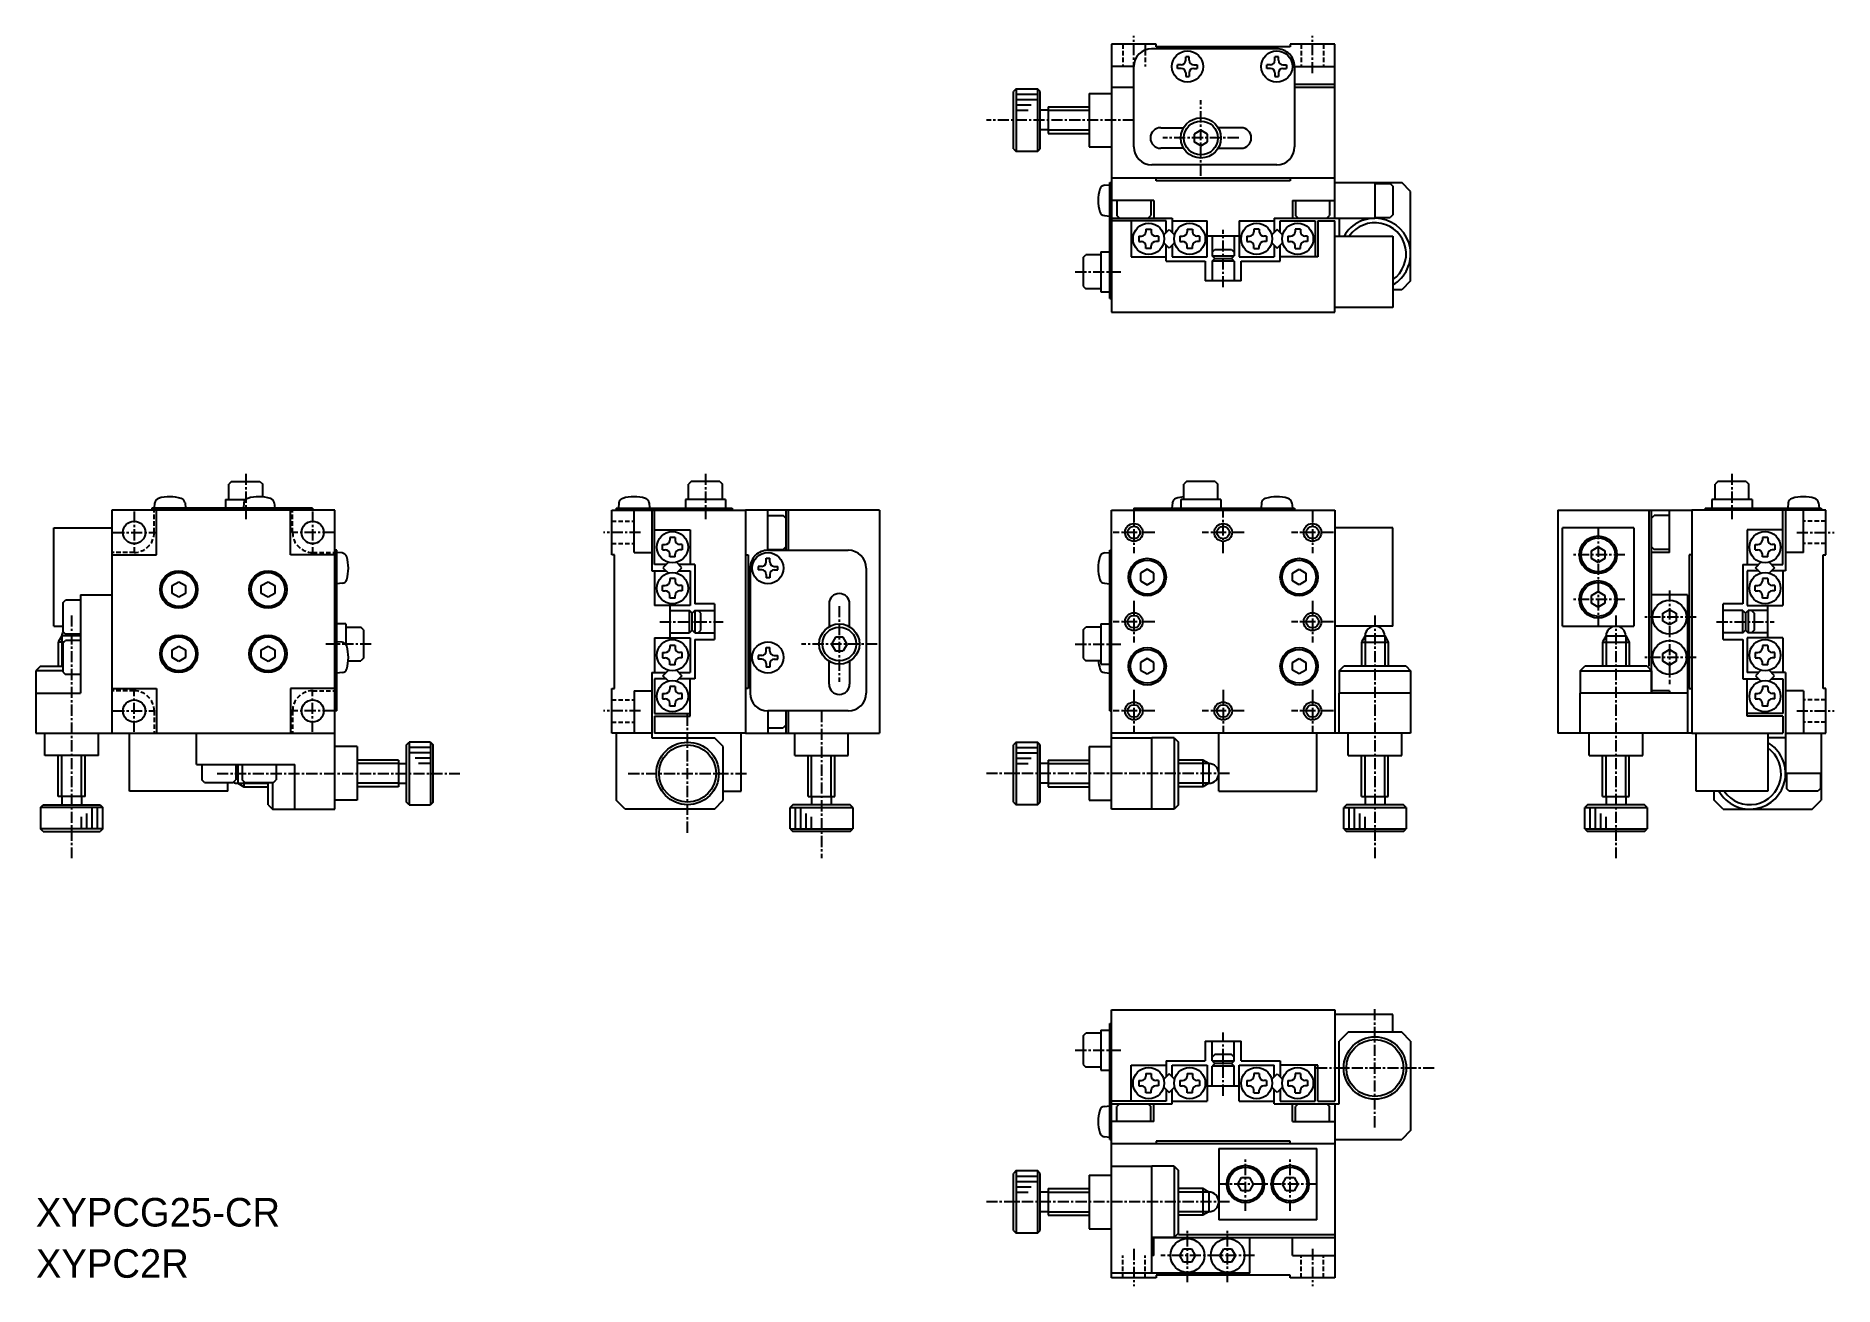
# Model space of a CAD drawing. Extents: x 1558 to 1759, y 134 to 274.
import ezdxf

# ---------------------------------------------------------------- set-up
doc = ezdxf.new("R2010")
doc.units = 0
doc.linetypes.add('CENTER', pattern=[2, 1.25, -0.25, 0.25, -0.25])
doc.linetypes.add('DASHED', pattern=[0.75, 0.5, -0.25])
doc.layers.get('0').update_dxf_attribs({"linetype": 'CONTINUOUS'})
doc.layers.add('CENTER', color=1, linetype='CENTER')

msp = doc.modelspace()

# ---------------------------------------------------------------- texts
at = {"color": 7, "linetype": 'CONTINUOUS'}
for s, p in [('XYPCG25-CR', (1557.58, 140.49)), ('XYPC2R', (1557.58, 134.75))]:
    msp.add_text(s, height=3.2, dxfattribs=at).set_placement(p)

# ---------------------------------------------------------------- linework, layer by layer
at = {"color": 7, "linetype": 'CONTINUOUS'}
for p, q in [((1678.08, 272.94), (1678.08, 257.94)), ((1683.08, 272.94), (1678.08, 272.94)), ((1696.58, 272.44), (1682.56, 272.44)), ((1683.08, 272.64), (1683.08, 272.94)), ((1698.08, 272.64), (1683.08, 272.64)), ((1698.08, 272.94), (1698.08, 272.64)), ((1703.08, 272.94), (1698.08, 272.94)), ((1703.08, 257.94), (1703.08, 272.94)), ((1680.58, 270.44), (1678.08, 270.44)), ((1680.58, 261.44), (1680.58, 270.44)), ((1685.48, 270.24), (1685.48, 270.64)), ((1685.88, 270.64), (1685.48, 270.64)), ((1685.88, 270.24), (1685.48, 270.24)), ((1686.38, 271.14), (1686.38, 271.54)), ((1686.78, 271.54), (1686.38, 271.54)), ((1686.78, 271.14), (1686.78, 271.54)), ((1687.28, 270.64), (1687.68, 270.64)), ((1687.28, 270.24), (1687.68, 270.24)), ((1687.68, 270.64), (1687.68, 270.24)), ((1695.48, 270.24), (1695.48, 270.64)), ((1695.88, 270.64), (1695.48, 270.64)), ((1695.88, 270.24), (1695.48, 270.24)), ((1696.38, 271.14), (1696.38, 271.54)), ((1696.78, 271.54), (1696.38, 271.54)), ((1696.78, 271.14), (1696.78, 271.54)), ((1697.28, 270.64), (1697.68, 270.64)), ((1697.28, 270.24), (1697.68, 270.24)), ((1697.68, 270.64), (1697.68, 270.24)), ((1698.58, 270.44), (1703.08, 270.44)), ((1698.58, 270.44), (1698.58, 261.44)), ((1667.38, 267.94), (1667.08, 267.64)), ((1667.38, 267.94), (1669.78, 267.94)), ((1670.08, 267.64), (1669.78, 267.94)), ((1678.08, 268.14), (1680.58, 268.14)), ((1686.38, 269.74), (1686.38, 269.34)), ((1686.38, 269.34), (1686.78, 269.34)), ((1686.78, 269.74), (1686.78, 269.34)), ((1696.38, 269.74), (1696.38, 269.34)), ((1696.38, 269.34), (1696.78, 269.34)), ((1696.78, 269.74), (1696.78, 269.34)), ((1703.08, 268.44), (1698.58, 268.44)), ((1698.58, 268.14), (1703.08, 268.14)), ((1667.08, 261.24), (1667.08, 267.64)), ((1670.08, 261.24), (1670.08, 267.64)), ((1670.98, 265.94), (1670.98, 262.94)), ((1670.98, 265.94), (1675.58, 265.94)), ((1675.58, 267.44), (1678.08, 267.44)), ((1675.58, 267.44), (1675.58, 261.44)), ((1670.98, 265.54), (1670.08, 265.54)), ((1670.98, 263.34), (1670.08, 263.34)), ((1670.98, 262.94), (1675.58, 262.94)), ((1683.58, 263.59), (1686.15, 263.59)), ((1688.08, 263.31), (1687.33, 262.87)), ((1687.33, 262.87), (1687.33, 262.01)), ((1688.08, 261.57), (1687.33, 262.01)), ((1688.83, 262.87), (1688.08, 263.31)), ((1688.08, 261.57), (1688.83, 262.01)), ((1688.83, 262.01), (1688.83, 262.87)), ((1692.58, 263.59), (1690.02, 263.59)), ((1667.08, 261.24), (1667.38, 260.94)), ((1669.78, 260.94), (1667.38, 260.94)), ((1669.78, 260.94), (1670.08, 261.24)), ((1675.58, 261.44), (1678.08, 261.44)), ((1686.15, 261.29), (1683.58, 261.29)), ((1690.02, 261.29), (1692.58, 261.29)), ((1683.08, 257.94), (1678.08, 257.94)), ((1678.08, 257.94), (1678.08, 242.94)), ((1703.08, 257.94), (1678.08, 257.94)), ((1696.58, 259.44), (1682.58, 259.44)), ((1683.08, 257.64), (1683.08, 257.94)), ((1703.08, 257.94), (1698.08, 257.94)), ((1698.08, 257.94), (1698.08, 257.64)), ((1703.08, 253.44), (1703.08, 257.94)), ((1677.29, 257.14), (1677.88, 257.19)), ((1677.88, 244.44), (1677.88, 257.44)), ((1677.88, 257.44), (1678.08, 257.44)), ((1698.08, 257.64), (1683.08, 257.64)), ((1703.08, 257.44), (1710.58, 257.44)), ((1707.58, 257.44), (1707.58, 253.44)), ((1707.58, 257.34), (1709.28, 257.34)), ((1709.28, 257.34), (1709.58, 257.04)), ((1709.58, 257.04), (1709.58, 253.84)), ((1711.58, 256.44), (1710.58, 257.44)), ((1711.58, 246.44), (1711.58, 256.44)), ((1682.83, 255.44), (1678.08, 255.44)), ((1678.68, 255.44), (1678.68, 253.74)), ((1682.48, 255.44), (1682.48, 253.74)), ((1682.83, 255.44), (1682.83, 253.44)), ((1698.33, 255.44), (1703.08, 255.44)), ((1698.33, 255.44), (1698.33, 253.44)), ((1698.68, 255.44), (1698.68, 253.74)), ((1702.48, 255.44), (1702.48, 253.74)), ((1709.58, 253.84), (1709.28, 253.54)), ((1677.29, 253.74), (1677.88, 253.69)), ((1678.08, 253.44), (1684.88, 253.44)), ((1684.18, 253.14), (1678.08, 253.14)), ((1678.98, 253.44), (1678.68, 253.74)), ((1680.28, 253.14), (1680.28, 249.14)), ((1681.93, 252.24), (1681.93, 251.94)), ((1681.93, 252.24), (1682.53, 252.24)), ((1682.18, 253.44), (1682.48, 253.74)), ((1682.53, 252.24), (1682.53, 251.94)), ((1683.92, 251.59), (1684.53, 252.2)), ((1684.18, 251.85), (1684.18, 253.14)), ((1684.53, 252.2), (1685.14, 251.59)), ((1684.88, 253.44), (1684.88, 251.85)), ((1684.88, 253.14), (1688.78, 253.14)), ((1686.53, 252.24), (1687.13, 252.24)), ((1686.53, 252.24), (1686.53, 251.94)), ((1687.13, 252.24), (1687.13, 251.94)), ((1688.78, 249.14), (1688.78, 253.14)), ((1692.38, 253.14), (1692.38, 249.14)), ((1692.38, 253.14), (1696.28, 253.14)), ((1694.03, 252.24), (1694.03, 251.94)), ((1694.63, 252.24), (1694.03, 252.24)), ((1694.63, 252.24), (1694.63, 251.94)), ((1696.63, 252.2), (1696.02, 251.59)), ((1696.28, 253.44), (1707.58, 253.44)), ((1696.28, 253.44), (1696.28, 251.85)), ((1697.24, 251.59), (1696.63, 252.2)), ((1696.98, 253.14), (1700.88, 253.14)), ((1696.98, 251.85), (1696.98, 253.14)), ((1698.63, 252.24), (1698.63, 251.94)), ((1699.23, 252.24), (1698.63, 252.24)), ((1698.98, 253.44), (1698.68, 253.74)), ((1699.23, 252.24), (1699.23, 251.94)), ((1700.88, 253.14), (1700.88, 249.14)), ((1701.18, 253.14), (1703.08, 253.14)), ((1701.18, 253.14), (1701.18, 249.14)), ((1702.18, 253.44), (1702.48, 253.74)), ((1703.08, 242.94), (1703.08, 253.14)), ((1703.58, 253.44), (1703.58, 251.44)), ((1707.58, 253.54), (1709.28, 253.54)), ((1681.13, 251.44), (1681.13, 250.84)), ((1681.13, 251.44), (1681.43, 251.44)), ((1681.13, 250.84), (1681.43, 250.84)), ((1681.93, 250.04), (1681.93, 250.34)), ((1682.53, 250.04), (1681.93, 250.04)), ((1682.53, 250.04), (1682.53, 250.34)), ((1683.33, 251.44), (1683.03, 251.44)), ((1683.33, 250.84), (1683.03, 250.84)), ((1683.33, 251.44), (1683.33, 250.84)), ((1684.53, 250.08), (1683.92, 250.69)), ((1684.18, 248.64), (1684.18, 250.43)), ((1685.14, 250.69), (1684.53, 250.08)), ((1684.88, 250.43), (1684.88, 249.14)), ((1685.73, 251.44), (1686.03, 251.44)), ((1685.73, 251.44), (1685.73, 250.84)), ((1685.73, 250.84), (1686.03, 250.84)), ((1686.53, 250.04), (1686.53, 250.34)), ((1687.13, 250.04), (1686.53, 250.04)), ((1687.13, 250.04), (1687.13, 250.34)), ((1687.93, 251.44), (1687.63, 251.44)), ((1687.93, 250.84), (1687.63, 250.84)), ((1687.93, 251.44), (1687.93, 250.84)), ((1692.38, 251.44), (1688.78, 251.44)), ((1689.33, 251.44), (1689.33, 249.24)), ((1689.33, 249.64), (1689.63, 249.94)), ((1689.63, 249.94), (1691.53, 249.94)), ((1691.53, 249.94), (1691.83, 249.64)), ((1691.83, 251.44), (1691.83, 249.24)), ((1693.23, 251.44), (1693.23, 250.84)), ((1693.23, 251.44), (1693.53, 251.44)), ((1693.23, 250.84), (1693.53, 250.84)), ((1694.03, 250.04), (1694.03, 250.34)), ((1694.03, 250.04), (1694.63, 250.04)), ((1694.63, 250.04), (1694.63, 250.34)), ((1695.43, 251.44), (1695.13, 251.44)), ((1695.43, 250.84), (1695.13, 250.84)), ((1695.43, 251.44), (1695.43, 250.84)), ((1696.02, 250.69), (1696.63, 250.08)), ((1696.28, 250.43), (1696.28, 249.14)), ((1696.63, 250.08), (1697.24, 250.69)), ((1696.98, 248.64), (1696.98, 250.43)), ((1697.83, 251.44), (1697.83, 250.84)), ((1697.83, 251.44), (1698.13, 251.44)), ((1697.83, 250.84), (1698.13, 250.84)), ((1698.63, 250.04), (1698.63, 250.34)), ((1698.63, 250.04), (1699.23, 250.04)), ((1699.23, 250.04), (1699.23, 250.34)), ((1700.03, 251.44), (1699.73, 251.44)), ((1700.03, 250.84), (1699.73, 250.84)), ((1700.03, 251.44), (1700.03, 250.84)), ((1703.08, 251.44), (1709.58, 251.44)), ((1709.58, 251.44), (1709.58, 243.44)), ((1674.88, 249.04), (1675.18, 249.34)), ((1674.88, 249.04), (1674.88, 245.84)), ((1676.88, 249.34), (1675.18, 249.34)), ((1676.88, 249.69), (1676.88, 245.19)), ((1676.88, 249.69), (1677.88, 249.69)), ((1680.28, 249.14), (1684.18, 249.14)), ((1684.18, 248.64), (1688.58, 248.64)), ((1684.88, 249.14), (1688.78, 249.14)), ((1688.58, 248.64), (1688.58, 246.44)), ((1689.63, 248.94), (1689.33, 249.24)), ((1689.33, 249.24), (1691.83, 249.24)), ((1689.33, 248.64), (1689.63, 248.94)), ((1689.33, 248.64), (1689.33, 246.44)), ((1691.83, 248.64), (1689.33, 248.64)), ((1689.63, 248.94), (1691.53, 248.94)), ((1691.53, 248.94), (1691.83, 249.24)), ((1691.83, 248.64), (1691.53, 248.94)), ((1691.83, 248.64), (1691.83, 246.44)), ((1692.38, 249.14), (1696.28, 249.14)), ((1692.58, 246.44), (1692.58, 248.64)), ((1692.58, 248.64), (1696.98, 248.64)), ((1701.18, 249.14), (1696.98, 249.14)), ((1674.88, 245.84), (1675.18, 245.54)), ((1692.58, 246.44), (1688.58, 246.44)), ((1711.58, 246.44), (1710.58, 245.44)), ((1676.88, 245.54), (1675.18, 245.54)), ((1676.88, 245.19), (1677.88, 245.19)), ((1677.88, 244.44), (1678.08, 244.44)), ((1710.58, 245.44), (1709.58, 245.44)), ((1678.08, 242.94), (1703.08, 242.94)), ((1709.58, 243.44), (1703.08, 243.44)), ((1579.48, 223.95), (1579.18, 223.65)), ((1579.18, 221.95), (1579.18, 223.65)), ((1579.48, 223.95), (1582.68, 223.95)), ((1582.68, 223.95), (1582.98, 223.65)), ((1582.98, 222.24), (1582.98, 223.65)), ((1630.98, 223.95), (1630.68, 223.65)), ((1630.68, 221.95), (1630.68, 223.65)), ((1634.18, 223.95), (1630.98, 223.95)), ((1634.18, 223.95), (1634.48, 223.65)), ((1634.48, 221.95), (1634.48, 223.65)), ((1686.48, 223.95), (1686.18, 223.65)), ((1686.18, 221.95), (1686.18, 223.65)), ((1689.68, 223.95), (1686.48, 223.95)), ((1689.68, 223.95), (1689.98, 223.65)), ((1689.98, 221.95), (1689.98, 223.65)), ((1745.98, 223.95), (1745.68, 223.65)), ((1745.68, 221.95), (1745.68, 223.65)), ((1749.18, 223.95), (1745.98, 223.95)), ((1749.18, 223.95), (1749.48, 223.65)), ((1749.48, 221.95), (1749.48, 223.65)), ((1578.83, 221.95), (1578.83, 220.95)), ((1578.83, 221.95), (1581.1, 221.95)), ((1634.83, 221.95), (1630.33, 221.95)), ((1630.33, 221.95), (1630.33, 220.95)), ((1634.83, 221.95), (1634.83, 220.95)), ((1690.33, 221.95), (1685.83, 221.95)), ((1685.83, 221.95), (1685.83, 220.95)), ((1690.33, 221.95), (1690.33, 220.95)), ((1749.83, 221.95), (1745.33, 221.95)), ((1745.33, 221.95), (1745.33, 220.95)), ((1749.83, 221.95), (1749.83, 220.95)), ((1591.08, 220.75), (1566.08, 220.75)), ((1566.08, 220.75), (1566.08, 195.75)), ((1570.58, 220.95), (1570.58, 220.75)), ((1588.58, 220.95), (1570.58, 220.95)), ((1570.88, 221.55), (1570.83, 220.95)), ((1571.08, 215.75), (1571.08, 220.75)), ((1574.28, 221.56), (1574.33, 220.95)), ((1580.88, 221.55), (1580.83, 220.95)), ((1584.28, 221.56), (1584.33, 220.95)), ((1586.08, 215.75), (1586.08, 220.75)), ((1588.58, 220.95), (1588.58, 220.75)), ((1591.08, 187.25), (1591.08, 220.75)), ((1622.08, 220.75), (1637.08, 220.75)), ((1622.08, 215.75), (1622.08, 220.75)), ((1622.58, 220.95), (1622.58, 220.75)), ((1622.58, 220.95), (1635.58, 220.95)), ((1622.88, 221.55), (1622.83, 220.95)), ((1624.58, 216), (1624.58, 220.75)), ((1626.28, 221.55), (1626.33, 220.95)), ((1626.58, 220.75), (1626.58, 213.95)), ((1626.88, 214.65), (1626.88, 220.75)), ((1635.58, 220.95), (1635.58, 220.75)), ((1637.08, 220.75), (1637.08, 215.75)), ((1652.08, 220.75), (1637.08, 220.75)), ((1637.08, 220.75), (1637.08, 195.75)), ((1639.58, 216.25), (1639.58, 220.75)), ((1639.58, 220.15), (1641.28, 220.15)), ((1641.58, 219.85), (1641.28, 220.15)), ((1641.58, 220.75), (1641.58, 216.25)), ((1641.88, 216.25), (1641.88, 220.75)), ((1652.08, 220.75), (1652.08, 195.75)), ((1678.08, 220.75), (1703.08, 220.75)), ((1678.08, 195.75), (1678.08, 220.75)), ((1680.58, 220.95), (1680.58, 220.75)), ((1680.58, 220.95), (1698.58, 220.95)), ((1684.89, 221.56), (1684.83, 220.95)), ((1694.89, 221.56), (1694.83, 220.95)), ((1698.28, 221.55), (1698.33, 220.95)), ((1698.58, 220.95), (1698.58, 220.75)), ((1703.08, 220.75), (1703.08, 195.75)), ((1728.08, 220.75), (1743.08, 220.75)), ((1728.08, 220.75), (1728.08, 195.75)), ((1738.28, 220.75), (1738.28, 203.25)), ((1738.58, 200.25), (1738.58, 220.75)), ((1738.58, 219.85), (1738.88, 220.15)), ((1740.58, 220.15), (1738.88, 220.15)), ((1740.58, 216), (1740.58, 220.75)), ((1743.08, 220.75), (1743.08, 215.75)), ((1743.08, 220.75), (1743.08, 195.75)), ((1758.08, 220.75), (1743.08, 220.75)), ((1744.58, 220.95), (1744.58, 220.75)), ((1744.58, 220.95), (1757.58, 220.95)), ((1753.28, 214.65), (1753.28, 220.75)), ((1753.58, 220.75), (1753.58, 213.95)), ((1753.88, 221.55), (1753.83, 220.95)), ((1755.58, 216), (1755.58, 220.75)), ((1757.28, 221.55), (1757.33, 220.95)), ((1757.58, 220.95), (1757.58, 220.75)), ((1758.08, 215.75), (1758.08, 220.75)), ((1559.58, 207.75), (1559.58, 218.75)), ((1559.58, 218.75), (1566.08, 218.75)), ((1626.88, 218.55), (1630.88, 218.55)), ((1629.18, 217.7), (1628.58, 217.7)), ((1628.58, 217.7), (1628.58, 217.4)), ((1629.18, 217.7), (1629.18, 217.4)), ((1630.88, 218.55), (1630.88, 214.65)), ((1709.58, 218.75), (1703.08, 218.75)), ((1709.58, 207.75), (1709.58, 218.75)), ((1728.58, 207.75), (1728.58, 218.75)), ((1736.58, 218.75), (1728.58, 218.75)), ((1736.58, 218.75), (1736.58, 207.75)), ((1749.28, 218.55), (1749.28, 214.65)), ((1753.28, 218.55), (1749.28, 218.55)), ((1751.58, 217.7), (1750.98, 217.7)), ((1750.98, 217.7), (1750.98, 217.4)), ((1751.58, 217.7), (1751.58, 217.4)), ((1566.08, 215.75), (1571.08, 215.75)), ((1591.08, 215.75), (1586.08, 215.75)), ((1591.28, 216.25), (1591.08, 216.25)), ((1591.28, 198.25), (1591.28, 216.25)), ((1591.88, 215.95), (1591.28, 216)), ((1622.38, 215.75), (1622.08, 215.75)), ((1622.38, 200.75), (1622.38, 215.75)), ((1624.58, 216), (1626.58, 216)), ((1627.78, 216.9), (1628.08, 216.9)), ((1627.78, 216.3), (1627.78, 216.9)), ((1627.78, 216.3), (1628.08, 216.3)), ((1628.58, 215.5), (1628.58, 215.8)), ((1629.18, 215.5), (1629.18, 215.8)), ((1629.98, 216.9), (1629.68, 216.9)), ((1629.98, 216.3), (1629.68, 216.3)), ((1629.98, 216.9), (1629.98, 216.3)), ((1637.08, 215.75), (1637.38, 215.75)), ((1637.38, 215.75), (1637.38, 200.75)), ((1639.58, 216.35), (1641.28, 216.35)), ((1639.58, 216.25), (1648.58, 216.25)), ((1641.58, 216.65), (1641.28, 216.35)), ((1677.29, 215.95), (1677.88, 216)), ((1677.88, 198.25), (1677.88, 216.25)), ((1677.88, 216.25), (1678.08, 216.25)), ((1731.83, 216.19), (1732.58, 216.62)), ((1731.83, 215.32), (1731.83, 216.19)), ((1732.58, 216.62), (1733.33, 216.19)), ((1733.33, 216.19), (1733.33, 215.32)), ((1738.58, 216.65), (1738.88, 216.35)), ((1740.58, 216), (1738.58, 216)), ((1740.58, 216.35), (1738.88, 216.35)), ((1742.78, 215.75), (1742.78, 200.75)), ((1743.08, 215.75), (1742.78, 215.75)), ((1750.18, 216.9), (1750.48, 216.9)), ((1750.18, 216.3), (1750.18, 216.9)), ((1750.18, 216.3), (1750.48, 216.3)), ((1750.98, 215.5), (1750.98, 215.8)), ((1751.58, 215.5), (1751.58, 215.8)), ((1752.38, 216.9), (1752.08, 216.9)), ((1752.38, 216.3), (1752.08, 216.3)), ((1752.38, 216.9), (1752.38, 216.3)), ((1755.58, 216), (1753.58, 216)), ((1757.78, 200.75), (1757.78, 215.75)), ((1757.78, 215.75), (1758.08, 215.75)), ((1626.58, 213.95), (1628.17, 213.95)), ((1628.17, 214.65), (1626.88, 214.65)), ((1626.88, 213.95), (1626.88, 210.05)), ((1628.43, 214.91), (1627.82, 214.3)), ((1627.82, 214.3), (1628.43, 213.69)), ((1629.18, 215.5), (1628.58, 215.5)), ((1629.94, 214.3), (1629.33, 214.91)), ((1629.33, 213.69), (1629.94, 214.3)), ((1631.38, 214.65), (1629.59, 214.65)), ((1629.59, 213.95), (1630.88, 213.95)), ((1630.88, 213.95), (1630.88, 210.05)), ((1631.38, 214.65), (1631.38, 210.25)), ((1637.58, 214.25), (1637.58, 200.23)), ((1638.48, 214.45), (1638.48, 214.05)), ((1638.88, 214.45), (1638.48, 214.45)), ((1638.88, 214.05), (1638.48, 214.05)), ((1639.38, 214.95), (1639.38, 215.35)), ((1639.38, 215.35), (1639.78, 215.35)), ((1639.38, 213.55), (1639.38, 213.15)), ((1639.78, 214.95), (1639.78, 215.35)), ((1639.78, 213.55), (1639.78, 213.15)), ((1640.28, 214.45), (1640.68, 214.45)), ((1640.28, 214.05), (1640.68, 214.05)), ((1640.68, 214.05), (1640.68, 214.45)), ((1650.58, 214.25), (1650.58, 200.25)), ((1682.08, 214.12), (1681.33, 213.69)), ((1681.33, 213.69), (1681.33, 212.82)), ((1682.83, 213.69), (1682.08, 214.12)), ((1682.83, 212.82), (1682.83, 213.69)), ((1698.33, 213.69), (1699.08, 214.12)), ((1698.33, 212.82), (1698.33, 213.69)), ((1699.08, 214.12), (1699.83, 213.69)), ((1699.83, 213.69), (1699.83, 212.82)), ((1732.58, 214.89), (1731.83, 215.32)), ((1733.33, 215.32), (1732.58, 214.89)), ((1748.78, 214.65), (1750.57, 214.65)), ((1748.78, 214.65), (1748.78, 210.25)), ((1750.57, 213.95), (1749.28, 213.95)), ((1749.28, 213.95), (1749.28, 210.05)), ((1750.22, 214.3), (1750.83, 214.91)), ((1750.83, 213.69), (1750.22, 214.3)), ((1751.58, 215.5), (1750.98, 215.5)), ((1751.73, 214.91), (1752.34, 214.3)), ((1752.34, 214.3), (1751.73, 213.69)), ((1751.99, 214.65), (1753.28, 214.65)), ((1753.58, 213.95), (1751.99, 213.95)), ((1753.28, 213.95), (1753.28, 210.05)), ((1572.83, 212.29), (1573.58, 212.72)), ((1572.83, 211.42), (1572.83, 212.29)), ((1573.58, 212.72), (1574.33, 212.29)), ((1574.33, 212.29), (1574.33, 211.42)), ((1582.83, 212.29), (1583.58, 212.72)), ((1582.83, 211.42), (1582.83, 212.29)), ((1583.58, 212.72), (1584.33, 212.29)), ((1584.33, 212.29), (1584.33, 211.42)), ((1591.89, 212.56), (1591.28, 212.5)), ((1627.78, 212.3), (1628.08, 212.3)), ((1627.78, 211.7), (1627.78, 212.3)), ((1627.78, 211.7), (1628.08, 211.7)), ((1629.18, 213.1), (1628.58, 213.1)), ((1628.58, 213.1), (1628.58, 212.8)), ((1629.18, 213.1), (1629.18, 212.8)), ((1629.98, 212.3), (1629.68, 212.3)), ((1629.98, 211.7), (1629.68, 211.7)), ((1629.98, 212.3), (1629.98, 211.7)), ((1639.78, 213.15), (1639.38, 213.15)), ((1677.28, 212.56), (1677.88, 212.5)), ((1681.33, 212.82), (1682.08, 212.39)), ((1682.08, 212.39), (1682.83, 212.82)), ((1699.08, 212.39), (1698.33, 212.82)), ((1699.83, 212.82), (1699.08, 212.39)), ((1731.83, 211.19), (1732.58, 211.62)), ((1732.58, 211.62), (1733.33, 211.19)), ((1750.18, 211.7), (1750.18, 212.3)), ((1750.18, 212.3), (1750.48, 212.3)), ((1750.18, 211.7), (1750.48, 211.7)), ((1750.98, 213.1), (1750.98, 212.8)), ((1751.58, 213.1), (1750.98, 213.1)), ((1751.58, 213.1), (1751.58, 212.8)), ((1752.38, 212.3), (1752.08, 212.3)), ((1752.38, 211.7), (1752.08, 211.7)), ((1752.38, 212.3), (1752.38, 211.7)), ((1560.58, 210.35), (1560.88, 210.65)), ((1560.58, 210.35), (1560.58, 207.15)), ((1562.58, 210.65), (1560.88, 210.65)), ((1562.58, 211.25), (1562.58, 200.25)), ((1562.58, 211.25), (1566.08, 211.25)), ((1573.58, 210.99), (1572.83, 211.42)), ((1574.33, 211.42), (1573.58, 210.99)), ((1583.58, 210.99), (1582.83, 211.42)), ((1584.33, 211.42), (1583.58, 210.99)), ((1630.88, 210.05), (1626.88, 210.05)), ((1628.58, 210.9), (1628.58, 211.2)), ((1629.18, 210.9), (1628.58, 210.9)), ((1628.58, 210.05), (1628.58, 206.45)), ((1628.58, 209.5), (1630.78, 209.5)), ((1629.18, 210.9), (1629.18, 211.2)), ((1630.78, 207), (1630.78, 209.5)), ((1631.08, 209.2), (1630.78, 209.5)), ((1631.38, 209.5), (1631.08, 209.2)), ((1633.58, 210.25), (1631.38, 210.25)), ((1631.38, 209.5), (1631.38, 207)), ((1631.38, 209.5), (1633.58, 209.5)), ((1632.08, 209.2), (1631.78, 209.5)), ((1633.58, 210.25), (1633.58, 206.25)), ((1646.43, 210.25), (1646.43, 207.69)), ((1648.73, 207.69), (1648.73, 210.25)), ((1731.83, 210.32), (1731.83, 211.19)), ((1732.58, 209.89), (1731.83, 210.32)), ((1733.33, 210.32), (1732.58, 209.89)), ((1733.33, 211.19), (1733.33, 210.32)), ((1742.58, 211.25), (1738.58, 211.25)), ((1739.83, 209.19), (1740.58, 209.62)), ((1740.58, 209.62), (1741.33, 209.19)), ((1742.58, 211.25), (1742.58, 195.75)), ((1748.78, 210.25), (1746.58, 210.25)), ((1746.58, 206.25), (1746.58, 210.25)), ((1748.78, 209.5), (1746.58, 209.5)), ((1748.78, 209.5), (1749.08, 209.2)), ((1748.78, 207), (1748.78, 209.5)), ((1749.08, 209.2), (1749.38, 209.5)), ((1749.28, 210.05), (1753.28, 210.05)), ((1749.38, 209.5), (1749.38, 207)), ((1751.58, 209.5), (1749.38, 209.5)), ((1749.78, 209.5), (1750.08, 209.2)), ((1750.98, 210.9), (1750.98, 211.2)), ((1751.58, 210.9), (1750.98, 210.9)), ((1751.58, 210.9), (1751.58, 211.2)), ((1751.58, 206.45), (1751.58, 210.05)), ((1559.58, 207.75), (1560.58, 207.75)), ((1592.28, 208), (1591.28, 208)), ((1592.28, 208), (1592.28, 205.74)), ((1592.28, 207.65), (1593.98, 207.65)), ((1594.28, 207.35), (1593.98, 207.65)), ((1631.08, 207.3), (1631.08, 209.2)), ((1632.08, 207.3), (1632.08, 209.2)), ((1674.88, 207.35), (1675.18, 207.65)), ((1676.88, 207.65), (1675.18, 207.65)), ((1676.88, 208), (1676.88, 203.51)), ((1676.88, 208), (1677.88, 208)), ((1709.58, 207.75), (1703.08, 207.75)), ((1728.58, 207.75), (1736.58, 207.75)), ((1739.83, 208.32), (1739.83, 209.19)), ((1740.58, 207.89), (1739.83, 208.32)), ((1741.33, 208.32), (1740.58, 207.89)), ((1741.33, 209.19), (1741.33, 208.32)), ((1749.08, 209.2), (1749.08, 207.3)), ((1750.08, 209.2), (1750.08, 207.3)), ((1560.48, 206.65), (1560.08, 205.96)), ((1560.69, 205.96), (1560.08, 205.96)), ((1560.08, 205.96), (1560.08, 203.25)), ((1562.58, 206.65), (1560.48, 206.65)), ((1560.58, 207.15), (1560.88, 206.85)), ((1560.58, 205.85), (1560.88, 206.15)), ((1560.58, 205.85), (1560.58, 202.65)), ((1562.58, 206.85), (1560.88, 206.85)), ((1562.58, 206.15), (1560.88, 206.15)), ((1572.83, 205.09), (1573.58, 205.52)), ((1573.58, 205.52), (1574.33, 205.09)), ((1582.83, 205.09), (1583.58, 205.52)), ((1583.58, 205.52), (1584.33, 205.09)), ((1591.88, 205.95), (1591.28, 206)), ((1594.28, 207.35), (1594.28, 204.15)), ((1626.88, 206.45), (1626.88, 202.55)), ((1626.88, 206.45), (1630.88, 206.45)), ((1628.58, 207), (1630.78, 207)), ((1629.18, 205.6), (1628.58, 205.6)), ((1628.58, 205.6), (1628.58, 205.3)), ((1629.18, 205.6), (1629.18, 205.3)), ((1631.08, 207.3), (1630.78, 207)), ((1630.88, 206.45), (1630.88, 202.55)), ((1631.38, 207), (1631.08, 207.3)), ((1631.38, 207), (1633.58, 207)), ((1631.38, 206.25), (1631.38, 201.85)), ((1631.38, 206.25), (1633.58, 206.25)), ((1631.78, 207), (1632.08, 207.3)), ((1647.15, 206.5), (1646.72, 205.75)), ((1646.72, 205.75), (1647.15, 205)), ((1648.02, 206.5), (1647.15, 206.5)), ((1648.45, 205.75), (1648.02, 206.5)), ((1648.45, 205.75), (1648.02, 205)), ((1674.88, 207.35), (1674.88, 204.15)), ((1706.48, 206.65), (1706.08, 205.96)), ((1706.08, 205.96), (1706.08, 203.25)), ((1706.08, 205.96), (1709.08, 205.96)), ((1706.48, 206.65), (1708.68, 206.65)), ((1708.68, 206.65), (1709.08, 205.96)), ((1709.08, 205.96), (1709.08, 203.25)), ((1733.48, 206.65), (1733.08, 205.96)), ((1733.08, 205.96), (1736.08, 205.96)), ((1733.08, 205.96), (1733.08, 203.25)), ((1733.48, 206.65), (1735.68, 206.65)), ((1735.68, 206.65), (1736.08, 205.96)), ((1736.08, 205.96), (1736.08, 203.25)), ((1748.78, 207), (1746.58, 207)), ((1746.58, 206.25), (1748.78, 206.25)), ((1748.78, 207), (1749.08, 207.3)), ((1748.78, 206.25), (1748.78, 201.85)), ((1749.08, 207.3), (1749.38, 207)), ((1749.28, 206.45), (1749.28, 202.55)), ((1753.28, 206.45), (1749.28, 206.45)), ((1751.58, 207), (1749.38, 207)), ((1750.08, 207.3), (1749.78, 207)), ((1751.58, 205.6), (1750.98, 205.6)), ((1750.98, 205.6), (1750.98, 205.3)), ((1751.58, 205.6), (1751.58, 205.3)), ((1753.28, 206.45), (1753.28, 202.55)), ((1572.83, 204.22), (1572.83, 205.09)), ((1573.58, 203.79), (1572.83, 204.22)), ((1574.33, 204.22), (1573.58, 203.79)), ((1574.33, 205.09), (1574.33, 204.22)), ((1582.83, 204.22), (1582.83, 205.09)), ((1583.58, 203.79), (1582.83, 204.22)), ((1584.33, 204.22), (1583.58, 203.79)), ((1584.33, 205.09), (1584.33, 204.22)), ((1592.57, 203.85), (1593.98, 203.85)), ((1594.28, 204.15), (1593.98, 203.85)), ((1627.78, 204.8), (1628.08, 204.8)), ((1627.78, 204.8), (1627.78, 204.2)), ((1627.78, 204.2), (1628.08, 204.2)), ((1628.58, 203.4), (1628.58, 203.7)), ((1629.18, 203.4), (1629.18, 203.7)), ((1629.98, 204.8), (1629.68, 204.8)), ((1629.98, 204.2), (1629.68, 204.2)), ((1629.98, 204.2), (1629.98, 204.8)), ((1638.48, 204.45), (1638.48, 204.05)), ((1638.88, 204.45), (1638.48, 204.45)), ((1638.88, 204.05), (1638.48, 204.05)), ((1639.38, 204.95), (1639.38, 205.35)), ((1639.38, 205.35), (1639.78, 205.35)), ((1639.38, 203.55), (1639.38, 203.15)), ((1639.78, 204.95), (1639.78, 205.35)), ((1639.78, 203.55), (1639.78, 203.15)), ((1640.28, 204.45), (1640.68, 204.45)), ((1640.28, 204.05), (1640.68, 204.05)), ((1640.68, 204.05), (1640.68, 204.45)), ((1646.43, 201.25), (1646.43, 203.82)), ((1647.15, 205), (1648.02, 205)), ((1648.73, 203.82), (1648.73, 201.25)), ((1674.88, 204.15), (1675.18, 203.85)), ((1676.88, 203.85), (1675.18, 203.85)), ((1676.88, 203.51), (1677.88, 203.51)), ((1682.08, 204.12), (1681.33, 203.69)), ((1681.33, 203.69), (1681.33, 202.82)), ((1682.83, 203.69), (1682.08, 204.12)), ((1682.83, 202.82), (1682.83, 203.69)), ((1698.33, 203.69), (1699.08, 204.12)), ((1698.33, 202.82), (1698.33, 203.69)), ((1699.08, 204.12), (1699.83, 203.69)), ((1699.83, 203.69), (1699.83, 202.82)), ((1739.83, 204.69), (1740.58, 205.12)), ((1739.83, 203.82), (1739.83, 204.69)), ((1740.58, 203.39), (1739.83, 203.82)), ((1740.58, 205.12), (1741.33, 204.69)), ((1741.33, 203.82), (1740.58, 203.39)), ((1741.33, 204.69), (1741.33, 203.82)), ((1750.18, 204.8), (1750.48, 204.8)), ((1750.18, 204.8), (1750.18, 204.2)), ((1750.18, 204.2), (1750.48, 204.2)), ((1750.98, 203.4), (1750.98, 203.7)), ((1751.58, 203.4), (1751.58, 203.7)), ((1752.38, 204.8), (1752.08, 204.8)), ((1752.38, 204.2), (1752.08, 204.2)), ((1752.38, 204.2), (1752.38, 204.8)), ((1558.08, 203.25), (1557.58, 202.75)), ((1557.58, 202.75), (1557.58, 200.25)), ((1558.08, 203.25), (1560.58, 203.25)), ((1560.58, 202.65), (1560.88, 202.35)), ((1562.58, 202.35), (1560.88, 202.35)), ((1591.89, 202.56), (1591.28, 202.5)), ((1626.58, 202.55), (1628.17, 202.55)), ((1626.58, 202.55), (1626.58, 195.25)), ((1628.17, 201.85), (1626.88, 201.85)), ((1626.88, 201.85), (1626.88, 197.95)), ((1627.82, 202.2), (1628.43, 202.81)), ((1628.43, 201.59), (1627.82, 202.2)), ((1629.18, 203.4), (1628.58, 203.4)), ((1629.33, 202.81), (1629.94, 202.2)), ((1629.94, 202.2), (1629.33, 201.59)), ((1629.59, 202.55), (1630.88, 202.55)), ((1631.38, 201.85), (1629.59, 201.85)), ((1630.88, 197.65), (1630.88, 201.85)), ((1639.78, 203.15), (1639.38, 203.15)), ((1677.28, 202.56), (1677.88, 202.5)), ((1681.33, 202.82), (1682.08, 202.39)), ((1682.08, 202.39), (1682.83, 202.82)), ((1699.08, 202.39), (1698.33, 202.82)), ((1699.83, 202.82), (1699.08, 202.39)), ((1703.58, 202.75), (1704.08, 203.25)), ((1703.58, 202.75), (1703.58, 200.25)), ((1711.08, 203.25), (1704.08, 203.25)), ((1711.08, 203.25), (1711.58, 202.75)), ((1711.58, 202.75), (1711.58, 200.25)), ((1730.58, 202.75), (1731.08, 203.25)), ((1730.58, 202.75), (1730.58, 200.25)), ((1738.08, 203.25), (1731.08, 203.25)), ((1738.08, 203.25), (1738.58, 202.75)), ((1738.58, 202.75), (1738.58, 200.25)), ((1748.78, 201.85), (1750.57, 201.85)), ((1750.57, 202.55), (1749.28, 202.55)), ((1749.28, 197.65), (1749.28, 201.85)), ((1750.83, 202.81), (1750.22, 202.2)), ((1750.22, 202.2), (1750.83, 201.59)), ((1751.58, 203.4), (1750.98, 203.4)), ((1752.34, 202.2), (1751.73, 202.81)), ((1751.73, 201.59), (1752.34, 202.2)), ((1753.58, 202.55), (1751.99, 202.55)), ((1751.99, 201.85), (1753.28, 201.85)), ((1753.28, 201.85), (1753.28, 197.95)), ((1753.58, 202.55), (1753.58, 191.25)), ((1557.58, 200.25), (1562.58, 200.25)), ((1557.58, 200.25), (1557.58, 195.75)), ((1566.08, 200.75), (1571.08, 200.75)), ((1571.08, 200.75), (1571.08, 195.75)), ((1591.08, 200.75), (1586.08, 200.75)), ((1586.08, 200.75), (1586.08, 195.75)), ((1622.08, 200.75), (1622.38, 200.75)), ((1622.08, 195.75), (1622.08, 200.75)), ((1624.58, 200.5), (1626.58, 200.5)), ((1624.58, 200.5), (1624.58, 195.75)), ((1627.78, 200.2), (1628.08, 200.2)), ((1627.78, 200.2), (1627.78, 199.6)), ((1627.78, 199.6), (1628.08, 199.6)), ((1629.18, 201), (1628.58, 201)), ((1628.58, 201), (1628.58, 200.7)), ((1629.18, 201), (1629.18, 200.7)), ((1629.98, 200.2), (1629.68, 200.2)), ((1629.98, 199.6), (1629.68, 199.6)), ((1629.98, 199.6), (1629.98, 200.2)), ((1637.08, 200.75), (1637.08, 195.75)), ((1637.38, 200.75), (1637.08, 200.75)), ((1703.58, 195.75), (1703.58, 200.25)), ((1711.58, 200.25), (1703.58, 200.25)), ((1711.58, 200.25), (1711.58, 195.75)), ((1742.58, 200.25), (1730.58, 200.25)), ((1730.58, 195.75), (1730.58, 200.25)), ((1740.58, 200.5), (1738.58, 200.5)), ((1740.58, 200.5), (1740.58, 200.25)), ((1742.78, 200.75), (1743.08, 200.75)), ((1743.08, 200.75), (1743.08, 195.75)), ((1750.18, 200.2), (1750.48, 200.2)), ((1750.18, 200.2), (1750.18, 199.6)), ((1750.18, 199.6), (1750.48, 199.6)), ((1751.58, 201), (1750.98, 201)), ((1750.98, 201), (1750.98, 200.7)), ((1751.58, 201), (1751.58, 200.7)), ((1752.38, 200.2), (1752.08, 200.2)), ((1752.38, 199.6), (1752.08, 199.6)), ((1752.38, 199.6), (1752.38, 200.2)), ((1755.58, 200.5), (1753.58, 200.5)), ((1755.58, 200.5), (1755.58, 195.75)), ((1758.08, 200.75), (1757.78, 200.75)), ((1758.08, 195.75), (1758.08, 200.75)), ((1591.28, 198.25), (1591.08, 198.25)), ((1626.88, 197.95), (1630.88, 197.95)), ((1626.88, 197.65), (1630.88, 197.65)), ((1626.88, 197.65), (1626.88, 195.75)), ((1628.58, 198.8), (1628.58, 199.1)), ((1629.18, 198.8), (1628.58, 198.8)), ((1629.18, 198.8), (1629.18, 199.1)), ((1648.58, 198.25), (1639.58, 198.25)), ((1639.58, 198.25), (1639.58, 195.75)), ((1641.58, 198.25), (1641.58, 195.75)), ((1641.88, 195.75), (1641.88, 198.25)), ((1677.88, 198.25), (1678.08, 198.25)), ((1753.28, 197.95), (1749.28, 197.95)), ((1753.28, 197.65), (1749.28, 197.65)), ((1750.98, 198.8), (1750.98, 199.1)), ((1751.58, 198.8), (1750.98, 198.8)), ((1751.58, 198.8), (1751.58, 199.1)), ((1753.28, 197.65), (1753.28, 195.75)), ((1557.58, 195.75), (1566.08, 195.75)), ((1558.58, 193.25), (1558.58, 195.75)), ((1564.58, 193.25), (1564.58, 195.75)), ((1566.08, 195.75), (1591.08, 195.75)), ((1568.08, 189.25), (1568.08, 195.75)), ((1575.58, 192.25), (1575.58, 195.75)), ((1626.58, 195.75), (1622.08, 195.75)), ((1622.58, 195.75), (1622.58, 188.25)), ((1637.08, 195.75), (1626.88, 195.75)), ((1636.58, 189.25), (1636.58, 195.75)), ((1637.08, 195.75), (1652.08, 195.75)), ((1639.58, 196.35), (1641.28, 196.35)), ((1641.58, 196.65), (1641.28, 196.35)), ((1642.58, 193.25), (1642.58, 195.75)), ((1648.58, 193.25), (1648.58, 195.75)), ((1711.58, 195.75), (1678.08, 195.75)), ((1678.08, 187.25), (1678.08, 195.75)), ((1690.08, 189.25), (1690.08, 195.75)), ((1701.08, 189.25), (1701.08, 195.75)), ((1704.58, 193.25), (1704.58, 195.75)), ((1710.58, 193.25), (1710.58, 195.75)), ((1743.08, 195.75), (1728.08, 195.75)), ((1731.58, 193.25), (1731.58, 195.75)), ((1737.58, 193.25), (1737.58, 195.75)), ((1743.08, 195.75), (1753.28, 195.75)), ((1743.58, 189.25), (1743.58, 195.75)), ((1751.58, 195.75), (1751.58, 189.25)), ((1753.58, 195.75), (1758.08, 195.75)), ((1757.58, 195.75), (1757.58, 188.25)), ((1593.58, 194.25), (1591.08, 194.25)), ((1593.58, 194.25), (1593.58, 188.25)), ((1599.08, 194.45), (1599.38, 194.75)), ((1599.08, 188.05), (1599.08, 194.45)), ((1601.78, 194.75), (1599.38, 194.75)), ((1601.78, 194.75), (1602.08, 194.45)), ((1602.08, 188.05), (1602.08, 194.45)), ((1626.58, 195.25), (1633.58, 195.25)), ((1634.58, 194.25), (1633.58, 195.25)), ((1634.58, 188.25), (1634.58, 194.25)), ((1667.38, 194.75), (1667.08, 194.45)), ((1667.08, 188.05), (1667.08, 194.45)), ((1667.38, 194.75), (1669.78, 194.75)), ((1670.08, 194.45), (1669.78, 194.75)), ((1670.08, 188.05), (1670.08, 194.45)), ((1675.58, 194.25), (1675.58, 188.25)), ((1675.58, 194.25), (1678.08, 194.25)), ((1678.08, 195.25), (1682.58, 195.25)), ((1682.58, 187.25), (1682.58, 195.25)), ((1685.08, 195.25), (1682.58, 195.25)), ((1685.08, 195.25), (1685.58, 194.75)), ((1685.58, 187.75), (1685.58, 194.75)), ((1753.58, 195.25), (1751.58, 195.25)), ((1564.58, 193.25), (1558.58, 193.25)), ((1560.08, 188.65), (1560.08, 193.25)), ((1563.08, 188.65), (1563.08, 193.25)), ((1575.58, 192.25), (1586.58, 192.25)), ((1576.18, 192.25), (1576.18, 190.55)), ((1579.98, 192.25), (1579.98, 190.55)), ((1580.18, 192.25), (1580.18, 190.15)), ((1580.68, 192.25), (1580.68, 190.55)), ((1584.48, 192.25), (1584.48, 190.55)), ((1586.58, 187.25), (1586.58, 192.25)), ((1598.18, 192.75), (1593.58, 192.75)), ((1598.18, 192.75), (1598.18, 189.75)), ((1598.18, 192.35), (1599.08, 192.35)), ((1642.58, 193.25), (1648.58, 193.25)), ((1644.08, 188.65), (1644.08, 193.25)), ((1647.08, 188.65), (1647.08, 193.25)), ((1670.98, 192.35), (1670.08, 192.35)), ((1670.98, 192.75), (1675.58, 192.75)), ((1670.98, 192.75), (1670.98, 189.75)), ((1688.29, 192.75), (1685.58, 192.75)), ((1688.29, 192.75), (1688.29, 189.75)), ((1688.98, 192.35), (1688.29, 192.75)), ((1688.98, 192.35), (1688.98, 190.15)), ((1704.58, 193.25), (1710.58, 193.25)), ((1706.08, 188.65), (1706.08, 193.25)), ((1709.08, 188.65), (1709.08, 193.25)), ((1731.58, 193.25), (1737.58, 193.25)), ((1733.08, 188.65), (1733.08, 193.25)), ((1736.08, 188.65), (1736.08, 193.25)), ((1576.48, 190.25), (1576.18, 190.55)), ((1576.48, 190.25), (1579.68, 190.25)), ((1579.08, 189.25), (1579.08, 190.25)), ((1579.68, 190.25), (1579.98, 190.55)), ((1580.18, 190.15), (1580.88, 189.75)), ((1580.98, 190.25), (1580.68, 190.55)), ((1580.88, 190.36), (1580.88, 189.75)), ((1580.88, 189.75), (1583.58, 189.75)), ((1580.98, 190.25), (1584.18, 190.25)), ((1583.58, 187.75), (1583.58, 190.25)), ((1584.18, 190.25), (1584.48, 190.55)), ((1598.18, 189.75), (1593.58, 189.75)), ((1598.18, 190.15), (1599.08, 190.15)), ((1670.98, 190.15), (1670.08, 190.15)), ((1670.98, 189.75), (1675.58, 189.75)), ((1688.29, 189.75), (1685.58, 189.75)), ((1688.98, 190.15), (1688.29, 189.75)), ((1757.58, 191.25), (1753.58, 191.25)), ((1753.68, 191.25), (1753.68, 189.55)), ((1753.98, 189.25), (1753.68, 189.55)), ((1757.48, 189.55), (1757.18, 189.25)), ((1757.48, 191.25), (1757.48, 189.55)), ((1558.08, 187.45), (1558.38, 187.75)), ((1558.08, 187.45), (1558.08, 185.05)), ((1558.38, 187.75), (1564.78, 187.75)), ((1563.08, 188.65), (1560.08, 188.65)), ((1560.48, 188.65), (1560.48, 187.75)), ((1562.68, 188.65), (1562.68, 187.75)), ((1564.78, 187.75), (1565.08, 187.45)), ((1565.08, 185.05), (1565.08, 187.45)), ((1579.08, 189.25), (1568.08, 189.25)), ((1583.58, 187.75), (1584.08, 187.25)), ((1593.58, 188.25), (1591.08, 188.25)), ((1599.38, 187.75), (1599.08, 188.05)), ((1599.38, 187.75), (1601.78, 187.75)), ((1602.08, 188.05), (1601.78, 187.75)), ((1623.58, 187.25), (1622.58, 188.25)), ((1633.58, 187.25), (1634.58, 188.25)), ((1634.58, 189.25), (1636.58, 189.25)), ((1642.38, 187.75), (1642.08, 187.45)), ((1642.08, 185.05), (1642.08, 187.45)), ((1648.78, 187.75), (1642.38, 187.75)), ((1644.08, 188.65), (1647.08, 188.65)), ((1644.48, 188.65), (1644.48, 187.75)), ((1646.68, 188.65), (1646.68, 187.75)), ((1649.08, 187.45), (1648.78, 187.75)), ((1649.08, 187.45), (1649.08, 185.05)), ((1667.08, 188.05), (1667.38, 187.75)), ((1669.78, 187.75), (1667.38, 187.75)), ((1669.78, 187.75), (1670.08, 188.05)), ((1675.58, 188.25), (1678.08, 188.25)), ((1685.58, 187.75), (1685.08, 187.25)), ((1690.08, 189.25), (1701.08, 189.25)), ((1704.38, 187.75), (1704.08, 187.45)), ((1704.08, 185.05), (1704.08, 187.45)), ((1710.78, 187.75), (1704.38, 187.75)), ((1706.08, 188.65), (1709.08, 188.65)), ((1706.48, 188.65), (1706.48, 187.75)), ((1708.68, 188.65), (1708.68, 187.75)), ((1711.08, 187.45), (1710.78, 187.75)), ((1711.08, 187.45), (1711.08, 185.05)), ((1731.38, 187.75), (1731.08, 187.45)), ((1731.08, 185.05), (1731.08, 187.45)), ((1737.78, 187.75), (1731.38, 187.75)), ((1733.08, 188.65), (1736.08, 188.65)), ((1733.48, 188.65), (1733.48, 187.75)), ((1735.68, 188.65), (1735.68, 187.75)), ((1738.08, 187.45), (1737.78, 187.75)), ((1738.08, 187.45), (1738.08, 185.05)), ((1751.58, 189.25), (1743.58, 189.25)), ((1745.58, 188.25), (1745.58, 189.25)), ((1746.58, 187.25), (1745.58, 188.25)), ((1757.18, 189.25), (1753.98, 189.25)), ((1756.58, 187.25), (1757.58, 188.25)), ((1584.08, 187.25), (1586.58, 187.25)), ((1586.58, 187.25), (1591.08, 187.25)), ((1633.58, 187.25), (1623.58, 187.25)), ((1682.58, 187.25), (1678.08, 187.25)), ((1685.08, 187.25), (1682.58, 187.25)), ((1746.58, 187.25), (1756.58, 187.25)), ((1558.38, 184.75), (1558.08, 185.05)), ((1558.38, 184.75), (1564.78, 184.75)), ((1565.08, 185.05), (1564.78, 184.75)), ((1642.08, 185.05), (1642.38, 184.75)), ((1648.78, 184.75), (1642.38, 184.75)), ((1648.78, 184.75), (1649.08, 185.05)), ((1704.08, 185.05), (1704.38, 184.75)), ((1710.78, 184.75), (1704.38, 184.75)), ((1710.78, 184.75), (1711.08, 185.05)), ((1731.08, 185.05), (1731.38, 184.75)), ((1737.78, 184.75), (1731.38, 184.75)), ((1737.78, 184.75), (1738.08, 185.05)), ((1677.88, 150.25), (1677.88, 163.25)), ((1677.88, 163.25), (1678.08, 163.25)), ((1678.08, 149.75), (1678.08, 164.75)), ((1678.08, 164.75), (1703.08, 164.75)), ((1703.08, 164.75), (1703.08, 154.55)), ((1709.58, 164.25), (1703.08, 164.25)), ((1709.58, 162.25), (1709.58, 164.25)), ((1674.88, 161.85), (1675.18, 162.15)), ((1674.88, 161.85), (1674.88, 158.65)), ((1676.88, 162.15), (1675.18, 162.15)), ((1676.88, 162.5), (1676.88, 158)), ((1676.88, 162.5), (1677.88, 162.5)), ((1688.58, 161.25), (1692.58, 161.25)), ((1688.58, 161.25), (1688.58, 159.05)), ((1689.33, 159.05), (1689.33, 161.25)), ((1691.83, 159.05), (1691.83, 161.25)), ((1692.58, 159.05), (1692.58, 161.25)), ((1704.58, 162.25), (1703.58, 161.25)), ((1703.58, 154.25), (1703.58, 161.25)), ((1710.58, 162.25), (1704.58, 162.25)), ((1711.58, 161.25), (1710.58, 162.25)), ((1711.58, 161.25), (1711.58, 151.25)), ((1689.63, 159.75), (1689.33, 159.45)), ((1691.53, 159.75), (1689.63, 159.75)), ((1691.83, 159.45), (1691.53, 159.75)), ((1674.88, 158.65), (1675.18, 158.35)), ((1676.88, 158.35), (1675.18, 158.35)), ((1676.88, 158), (1677.88, 158)), ((1680.28, 154.55), (1680.28, 158.55)), ((1680.28, 158.55), (1684.18, 158.55)), ((1681.93, 157.65), (1681.93, 157.35)), ((1681.93, 157.65), (1682.53, 157.65)), ((1682.53, 157.65), (1682.53, 157.35)), ((1684.53, 157.61), (1683.92, 157)), ((1684.18, 159.05), (1688.58, 159.05)), ((1684.18, 159.05), (1684.18, 157.26)), ((1685.14, 157), (1684.53, 157.61)), ((1684.88, 158.55), (1688.78, 158.55)), ((1684.88, 157.26), (1684.88, 158.55)), ((1686.53, 157.65), (1686.53, 157.35)), ((1686.53, 157.65), (1687.13, 157.65)), ((1687.13, 157.65), (1687.13, 157.35)), ((1688.78, 158.55), (1688.78, 154.55)), ((1689.33, 159.05), (1691.83, 159.05)), ((1689.33, 159.05), (1689.63, 158.75)), ((1689.63, 158.75), (1689.33, 158.45)), ((1689.33, 156.25), (1689.33, 158.45)), ((1691.83, 158.45), (1689.33, 158.45)), ((1691.53, 158.75), (1689.63, 158.75)), ((1691.83, 159.05), (1691.53, 158.75)), ((1691.53, 158.75), (1691.83, 158.45)), ((1691.83, 156.25), (1691.83, 158.45)), ((1692.38, 154.55), (1692.38, 158.55)), ((1692.38, 158.55), (1696.28, 158.55)), ((1692.58, 159.05), (1696.98, 159.05)), ((1694.03, 157.65), (1694.03, 157.35)), ((1694.63, 157.65), (1694.03, 157.65)), ((1694.63, 157.65), (1694.63, 157.35)), ((1696.02, 157), (1696.63, 157.61)), ((1696.28, 157.26), (1696.28, 158.55)), ((1696.63, 157.61), (1697.24, 157)), ((1696.98, 159.05), (1696.98, 157.26)), ((1701.18, 158.55), (1696.98, 158.55)), ((1698.63, 157.65), (1698.63, 157.35)), ((1699.23, 157.65), (1698.63, 157.65)), ((1699.23, 157.65), (1699.23, 157.35)), ((1700.88, 154.55), (1700.88, 158.55)), ((1701.18, 154.55), (1701.18, 158.55)), ((1681.13, 156.85), (1681.13, 156.25)), ((1681.13, 156.85), (1681.43, 156.85)), ((1681.13, 156.25), (1681.43, 156.25)), ((1681.93, 155.45), (1681.93, 155.75)), ((1682.53, 155.45), (1681.93, 155.45)), ((1682.53, 155.45), (1682.53, 155.75)), ((1683.33, 156.85), (1683.03, 156.85)), ((1683.33, 156.25), (1683.03, 156.25)), ((1683.33, 156.85), (1683.33, 156.25)), ((1683.92, 156.1), (1684.53, 155.49)), ((1684.18, 155.84), (1684.18, 154.55)), ((1684.53, 155.49), (1685.14, 156.1)), ((1684.88, 154.25), (1684.88, 155.84)), ((1685.73, 156.85), (1685.73, 156.25)), ((1685.73, 156.85), (1686.03, 156.85)), ((1685.73, 156.25), (1686.03, 156.25)), ((1686.53, 155.45), (1686.53, 155.75)), ((1687.13, 155.45), (1686.53, 155.45)), ((1687.13, 155.45), (1687.13, 155.75)), ((1687.93, 156.85), (1687.63, 156.85)), ((1687.93, 156.25), (1687.63, 156.25)), ((1687.93, 156.85), (1687.93, 156.25)), ((1688.78, 156.25), (1692.38, 156.25)), ((1693.23, 156.85), (1693.23, 156.25)), ((1693.23, 156.85), (1693.53, 156.85)), ((1693.23, 156.25), (1693.53, 156.25)), ((1694.03, 155.45), (1694.03, 155.75)), ((1694.03, 155.45), (1694.63, 155.45)), ((1694.63, 155.45), (1694.63, 155.75)), ((1695.43, 156.85), (1695.13, 156.85)), ((1695.43, 156.25), (1695.13, 156.25)), ((1695.43, 156.85), (1695.43, 156.25)), ((1696.63, 155.49), (1696.02, 156.1)), ((1696.28, 154.25), (1696.28, 155.84)), ((1697.24, 156.1), (1696.63, 155.49)), ((1696.98, 155.84), (1696.98, 154.55)), ((1697.83, 156.85), (1697.83, 156.25)), ((1697.83, 156.85), (1698.13, 156.85)), ((1697.83, 156.25), (1698.13, 156.25)), ((1698.63, 155.45), (1698.63, 155.75)), ((1698.63, 155.45), (1699.23, 155.45)), ((1699.23, 155.45), (1699.23, 155.75)), ((1700.03, 156.85), (1699.73, 156.85)), ((1700.03, 156.25), (1699.73, 156.25)), ((1700.03, 156.85), (1700.03, 156.25)), ((1677.29, 153.95), (1677.88, 154)), ((1684.18, 154.55), (1678.08, 154.55)), ((1678.08, 154.25), (1684.88, 154.25)), ((1678.98, 154.25), (1678.68, 153.95)), ((1678.68, 152.25), (1678.68, 153.95)), ((1682.18, 154.25), (1682.48, 153.95)), ((1682.48, 152.25), (1682.48, 153.95)), ((1682.83, 152.25), (1682.83, 154.25)), ((1684.88, 154.55), (1688.78, 154.55)), ((1692.38, 154.55), (1696.28, 154.55)), ((1696.28, 154.25), (1703.58, 154.25)), ((1696.98, 154.55), (1700.88, 154.55)), ((1698.33, 152.25), (1698.33, 154.25)), ((1698.98, 154.25), (1698.68, 153.95)), ((1698.68, 152.25), (1698.68, 153.95)), ((1701.18, 154.55), (1703.08, 154.55)), ((1702.18, 154.25), (1702.48, 153.95)), ((1702.48, 152.25), (1702.48, 153.95)), ((1703.08, 154.25), (1703.08, 149.75)), ((1682.83, 152.25), (1678.08, 152.25)), ((1698.33, 152.25), (1703.08, 152.25)), ((1711.58, 151.25), (1710.58, 150.25)), ((1677.29, 150.56), (1677.88, 150.5)), ((1677.88, 150.25), (1678.08, 150.25)), ((1683.08, 149.75), (1678.08, 149.75)), ((1703.08, 149.75), (1678.08, 149.75)), ((1678.08, 134.75), (1678.08, 149.75)), ((1683.08, 150.05), (1683.08, 149.75)), ((1698.08, 150.05), (1683.08, 150.05)), ((1690.08, 149.25), (1690.08, 141.25)), ((1690.08, 149.25), (1701.08, 149.25)), ((1698.08, 149.75), (1698.08, 150.05)), ((1703.08, 149.75), (1698.08, 149.75)), ((1701.08, 141.25), (1701.08, 149.25)), ((1703.08, 150.25), (1710.58, 150.25)), ((1703.08, 149.75), (1703.08, 134.75)), ((1678.08, 147.25), (1682.58, 147.25)), ((1685.08, 147.25), (1682.58, 147.25)), ((1682.58, 135.25), (1682.58, 147.25)), ((1685.08, 147.25), (1685.58, 146.75)), ((1667.38, 146.75), (1667.08, 146.45)), ((1667.08, 140.05), (1667.08, 146.45)), ((1667.38, 146.75), (1669.78, 146.75)), ((1670.08, 146.45), (1669.78, 146.75)), ((1670.08, 140.05), (1670.08, 146.45)), ((1675.58, 146.25), (1678.08, 146.25)), ((1675.58, 146.25), (1675.58, 140.25)), ((1685.58, 139.75), (1685.58, 146.75)), ((1692.22, 145.25), (1692.65, 146)), ((1692.65, 144.5), (1692.22, 145.25)), ((1692.65, 146), (1693.52, 146)), ((1693.52, 146), (1693.95, 145.25)), ((1693.95, 145.25), (1693.52, 144.5)), ((1697.22, 145.25), (1697.65, 146)), ((1697.65, 144.5), (1697.22, 145.25)), ((1697.65, 146), (1698.52, 146)), ((1698.52, 146), (1698.95, 145.25)), ((1698.95, 145.25), (1698.52, 144.5)), ((1670.98, 144.35), (1670.08, 144.35)), ((1670.98, 144.75), (1670.98, 141.75)), ((1670.98, 144.75), (1675.58, 144.75)), ((1688.29, 144.75), (1685.58, 144.75)), ((1688.98, 144.35), (1688.29, 144.75)), ((1688.29, 144.75), (1688.29, 141.75)), ((1688.98, 144.35), (1688.98, 142.15)), ((1693.52, 144.5), (1692.65, 144.5)), ((1698.52, 144.5), (1697.65, 144.5)), ((1670.98, 142.15), (1670.08, 142.15)), ((1670.98, 141.75), (1675.58, 141.75)), ((1688.29, 141.75), (1685.58, 141.75)), ((1688.98, 142.15), (1688.29, 141.75)), ((1701.08, 141.25), (1690.08, 141.25)), ((1667.08, 140.05), (1667.38, 139.75)), ((1669.78, 139.75), (1667.38, 139.75)), ((1669.78, 139.75), (1670.08, 140.05)), ((1675.58, 140.25), (1678.08, 140.25)), ((1685.08, 139.25), (1682.58, 139.25)), ((1682.58, 139.25), (1703.08, 139.25)), ((1682.83, 137.25), (1682.83, 139.25)), ((1685.58, 139.75), (1685.08, 139.25)), ((1703.08, 139.55), (1685.58, 139.55)), ((1693.58, 135.25), (1693.58, 139.25)), ((1698.33, 137.25), (1698.33, 139.25)), ((1682.83, 137.25), (1682.58, 137.25)), ((1685.72, 137.25), (1686.15, 138)), ((1686.15, 136.5), (1685.72, 137.25)), ((1686.15, 138), (1687.02, 138)), ((1687.02, 138), (1687.45, 137.25)), ((1687.45, 137.25), (1687.02, 136.5)), ((1690.22, 137.25), (1690.65, 138)), ((1690.65, 136.5), (1690.22, 137.25)), ((1690.65, 138), (1691.52, 138)), ((1691.52, 138), (1691.95, 137.25)), ((1691.95, 137.25), (1691.52, 136.5)), ((1698.33, 137.25), (1703.08, 137.25)), ((1693.58, 135.25), (1678.08, 135.25)), ((1698.08, 135.05), (1683.08, 135.05)), ((1683.08, 135.05), (1683.08, 134.75)), ((1687.02, 136.5), (1686.15, 136.5)), ((1691.52, 136.5), (1690.65, 136.5)), ((1698.08, 134.75), (1698.08, 135.05)), ((1683.08, 134.75), (1678.08, 134.75)), ((1703.08, 134.75), (1698.08, 134.75))]:
    msp.add_line(p, q, dxfattribs=at)
at = {"color": 3, "linetype": 'DASHED'}
for p, q in [((1679.33, 272.94), (1679.33, 270.44)), ((1681.83, 272.94), (1681.83, 270.44)), ((1699.33, 272.94), (1699.33, 270.44)), ((1701.83, 272.94), (1701.83, 270.44)), ((1570.83, 218.25), (1570.83, 220.75)), ((1586.33, 218.25), (1586.33, 220.75)), ((1622.08, 219.5), (1624.58, 219.5)), ((1758.08, 219.5), (1755.58, 219.5)), ((1568.58, 216), (1566.08, 216)), ((1588.58, 216), (1591.08, 216)), ((1622.08, 217), (1624.58, 217)), ((1758.08, 217), (1755.58, 217)), ((1568.58, 200.5), (1566.08, 200.5)), ((1588.58, 200.5), (1591.08, 200.5)), ((1622.08, 199.5), (1624.58, 199.5)), ((1758.08, 199.5), (1755.58, 199.5)), ((1570.83, 198.25), (1570.83, 195.75)), ((1586.33, 198.25), (1586.33, 195.75)), ((1622.08, 197), (1624.58, 197)), ((1758.08, 197), (1755.58, 197)), ((1679.33, 134.75), (1679.33, 137.25)), ((1681.83, 134.75), (1681.83, 137.25)), ((1699.33, 134.75), (1699.33, 137.25)), ((1701.83, 134.75), (1701.83, 137.25))]:
    msp.add_line(p, q, dxfattribs=at)
at = {"color": 3, "linetype": 'CONTINUOUS'}
for p, q in [((1667.38, 267.94), (1667.38, 260.94)), ((1669.78, 267.94), (1669.78, 260.94)), ((1667.38, 267.34), (1669.78, 267.34)), ((1667.38, 266.74), (1669.78, 266.74)), ((1667.38, 266.14), (1669.08, 266.14)), ((1667.38, 265.54), (1668.73, 265.54)), ((1670.98, 265.54), (1675.58, 265.54)), ((1670.98, 263.34), (1675.58, 263.34)), ((1560.48, 206.65), (1560.48, 203.25)), ((1706.48, 206.65), (1706.48, 203.25)), ((1708.68, 206.65), (1708.68, 203.25)), ((1733.48, 206.65), (1733.48, 203.25)), ((1735.68, 206.65), (1735.68, 203.25)), ((1560.58, 202.75), (1557.58, 202.75)), ((1703.58, 202.75), (1711.58, 202.75)), ((1730.58, 202.75), (1738.58, 202.75)), ((1599.38, 194.75), (1599.38, 187.75)), ((1601.78, 194.15), (1599.38, 194.15)), ((1601.78, 193.55), (1599.38, 193.55)), ((1601.78, 194.75), (1601.78, 187.75)), ((1667.38, 194.75), (1667.38, 187.75)), ((1667.38, 194.15), (1669.78, 194.15)), ((1667.38, 193.55), (1669.78, 193.55)), ((1669.78, 194.75), (1669.78, 187.75)), ((1685.08, 195.25), (1685.08, 187.25)), ((1560.48, 188.65), (1560.48, 193.25)), ((1562.68, 188.65), (1562.68, 193.25)), ((1598.18, 192.35), (1593.58, 192.35)), ((1601.78, 192.95), (1600.08, 192.95)), ((1601.78, 192.35), (1600.43, 192.35)), ((1644.48, 188.65), (1644.48, 193.25)), ((1646.68, 188.65), (1646.68, 193.25)), ((1667.38, 192.95), (1669.08, 192.95)), ((1667.38, 192.35), (1668.73, 192.35)), ((1670.98, 192.35), (1675.58, 192.35)), ((1688.98, 192.35), (1685.58, 192.35)), ((1706.48, 188.65), (1706.48, 193.25)), ((1708.68, 188.65), (1708.68, 193.25)), ((1733.48, 188.65), (1733.48, 193.25)), ((1735.68, 188.65), (1735.68, 193.25)), ((1580.18, 190.15), (1583.58, 190.15)), ((1584.08, 190.25), (1584.08, 187.25)), ((1598.18, 190.15), (1593.58, 190.15)), ((1670.98, 190.15), (1675.58, 190.15)), ((1688.98, 190.15), (1685.58, 190.15)), ((1565.08, 187.45), (1558.08, 187.45)), ((1563.88, 185.05), (1563.88, 187.45)), ((1564.48, 185.05), (1564.48, 187.45)), ((1642.08, 187.45), (1649.08, 187.45)), ((1642.68, 185.05), (1642.68, 187.45)), ((1643.28, 185.05), (1643.28, 187.45)), ((1704.08, 187.45), (1711.08, 187.45)), ((1704.68, 185.05), (1704.68, 187.45)), ((1705.28, 185.05), (1705.28, 187.45)), ((1731.08, 187.45), (1738.08, 187.45)), ((1731.68, 185.05), (1731.68, 187.45)), ((1732.28, 185.05), (1732.28, 187.45)), ((1562.68, 185.05), (1562.68, 186.4)), ((1563.28, 185.05), (1563.28, 186.75)), ((1643.88, 185.05), (1643.88, 186.75)), ((1644.48, 185.05), (1644.48, 186.4)), ((1705.88, 185.05), (1705.88, 186.75)), ((1706.48, 185.05), (1706.48, 186.4)), ((1732.88, 185.05), (1732.88, 186.75)), ((1733.48, 185.05), (1733.48, 186.4)), ((1565.08, 185.05), (1558.08, 185.05)), ((1642.08, 185.05), (1649.08, 185.05)), ((1704.08, 185.05), (1711.08, 185.05)), ((1731.08, 185.05), (1738.08, 185.05)), ((1685.08, 147.25), (1685.08, 139.25)), ((1667.38, 146.75), (1667.38, 139.75)), ((1667.38, 146.15), (1669.78, 146.15)), ((1667.38, 145.55), (1669.78, 145.55)), ((1669.78, 146.75), (1669.78, 139.75)), ((1667.38, 144.95), (1669.08, 144.95)), ((1667.38, 144.35), (1668.73, 144.35)), ((1670.98, 144.35), (1675.58, 144.35)), ((1688.98, 144.35), (1685.58, 144.35)), ((1670.98, 142.15), (1675.58, 142.15)), ((1688.98, 142.15), (1685.58, 142.15))]:
    msp.add_line(p, q, dxfattribs=at)
at = {"color": 7, "linetype": 'CONTINUOUS'}
for centre, radius in [((1686.58, 270.44), 1.75), ((1696.58, 270.44), 1.75), ((1688.08, 262.44), 2.25), ((1688.08, 262.44), 1.9), ((1682.23, 251.14), 1.75), ((1686.83, 251.14), 1.75), ((1694.33, 251.14), 1.75), ((1698.93, 251.14), 1.75), ((1568.58, 218.25), 1.25), ((1588.58, 218.25), 1.25), ((1628.88, 216.6), 1.75), ((1732.58, 215.75), 2.1), ((1732.58, 215.75), 1.9), ((1751.28, 216.6), 1.75), ((1639.58, 214.25), 1.75), ((1573.58, 211.85), 2.1), ((1573.58, 211.85), 1.9), ((1583.58, 211.85), 2.1), ((1583.58, 211.85), 1.9), ((1628.88, 212), 1.75), ((1682.08, 213.25), 2.1), ((1682.08, 213.25), 1.9), ((1699.08, 213.25), 2.1), ((1699.08, 213.25), 1.9), ((1751.28, 212), 1.75), ((1732.58, 210.75), 2.1), ((1732.58, 210.75), 1.9), ((1740.58, 208.75), 1.9), ((1647.58, 205.75), 2.25), ((1647.58, 205.75), 1.9), ((1573.58, 204.65), 2.1), ((1573.58, 204.65), 1.9), ((1583.58, 204.65), 2.1), ((1583.58, 204.65), 1.9), ((1628.88, 204.5), 1.75), ((1639.58, 204.25), 1.75), ((1740.58, 204.25), 1.9), ((1751.28, 204.5), 1.75), ((1682.08, 203.25), 2.1), ((1682.08, 203.25), 1.9), ((1699.08, 203.25), 2.1), ((1699.08, 203.25), 1.9), ((1628.88, 199.9), 1.75), ((1751.28, 199.9), 1.75), ((1568.58, 198.25), 1.25), ((1588.58, 198.25), 1.25), ((1630.58, 191.25), 3.5), ((1630.58, 191.25), 3.2), ((1707.58, 158.25), 3.5), ((1707.58, 158.25), 3.2), ((1682.23, 156.55), 1.75), ((1686.83, 156.55), 1.75), ((1694.33, 156.55), 1.75), ((1698.93, 156.55), 1.75), ((1693.08, 145.25), 2.1), ((1693.08, 145.25), 1.9), ((1698.08, 145.25), 2.1), ((1698.08, 145.25), 1.9), ((1686.58, 137.25), 1.9), ((1691.08, 137.25), 1.9)]:
    msp.add_circle(centre, radius, dxfattribs=at)
at = {"color": 3, "linetype": 'CONTINUOUS'}
for centre, radius in [((1680.58, 218.25), 1), ((1680.58, 218.25), 0.7), ((1690.58, 218.25), 1), ((1690.58, 218.25), 0.7), ((1700.58, 218.25), 1), ((1700.58, 218.25), 0.7), ((1680.58, 208.25), 1), ((1680.58, 208.25), 0.7), ((1700.58, 208.25), 1), ((1700.58, 208.25), 0.7), ((1680.58, 198.25), 1), ((1680.58, 198.25), 0.7), ((1690.58, 198.25), 1), ((1690.58, 198.25), 0.7), ((1700.58, 198.25), 1), ((1700.58, 198.25), 0.7)]:
    msp.add_circle(centre, radius, dxfattribs=at)
at = {"color": 7, "linetype": 'CONTINUOUS'}
for centre, radius, start, end in [((1682.58, 270.44), 2, 90, 180), ((1696.58, 270.44), 2, 0, 90.0005), ((1685.88, 271.14), 0.5, 270, 0), ((1685.88, 269.74), 0.5, 0, 90), ((1687.28, 271.14), 0.5, 180, 270), ((1687.28, 269.74), 0.5, 90, 180), ((1695.88, 271.14), 0.5, 270, 0), ((1695.88, 269.74), 0.5, 0, 90), ((1697.28, 271.14), 0.5, 180, 270), ((1697.28, 269.74), 0.5, 90, 180), ((1683.58, 262.44), 1.15, 90, 270), ((1692.58, 262.44), 1.15, 270, 90), ((1682.58, 261.44), 2, 180, 270), ((1696.58, 261.44), 2, 270, 0), ((1681.08, 255.44), 4.5, 163.607, 196.393), ((1677.34, 256.54), 0.6, 94.97, 163.648), ((1677.34, 254.34), 0.6, 196.352, 265.03), ((1681.43, 251.94), 0.5, 270, 0), ((1683.03, 251.94), 0.5, 180, 270), ((1686.03, 251.94), 0.5, 270, 0), ((1687.63, 251.94), 0.5, 180, 270), ((1693.53, 251.94), 0.5, 270, 0), ((1695.13, 251.94), 0.5, 180, 270), ((1698.13, 251.94), 0.5, 270, 0), ((1699.73, 251.94), 0.5, 180, 270), ((1707.58, 249.44), 4, 300, 150), ((1707.58, 249.44), 3.5, 304.8499, 145.1501), ((1681.43, 250.34), 0.5, 0, 90), ((1683.03, 250.34), 0.5, 90, 180), ((1686.03, 250.34), 0.5, 0, 90), ((1687.63, 250.34), 0.5, 90, 180), ((1693.53, 250.34), 0.5, 0, 90), ((1695.13, 250.34), 0.5, 90, 180), ((1698.13, 250.34), 0.5, 0, 90), ((1699.73, 250.34), 0.5, 90, 180), ((1571.48, 221.49), 0.6, 106.3877, 175), ((1572.58, 217.75), 4.5, 73.4127, 106.3877), ((1573.7, 221.51), 0.58, 5, 73.4127), ((1581.48, 221.49), 0.6, 106.3877, 175), ((1582.58, 217.75), 4.5, 73.4127, 106.3877), ((1583.7, 221.51), 0.58, 5, 73.4127), ((1623.48, 221.49), 0.6, 106.352, 175.03), ((1624.58, 217.75), 4.5, 73.607, 106.393), ((1625.68, 221.49), 0.6, 4.97, 73.648), ((1685.46, 221.51), 0.58, 106.5873, 175), ((1686.58, 217.75), 4.5, 95.0869, 106.5873), ((1695.46, 221.51), 0.58, 106.5873, 175), ((1696.58, 217.75), 4.5, 73.6123, 106.5873), ((1697.68, 221.49), 0.6, 5, 73.6123), ((1754.48, 221.49), 0.6, 106.352, 175.03), ((1755.58, 217.75), 4.5, 73.607, 106.393), ((1756.68, 221.49), 0.6, 4.97, 73.648), ((1591.82, 215.35), 0.6, 16.3877, 85), ((1628.08, 217.4), 0.5, 270, 0), ((1628.08, 215.8), 0.5, 0, 90), ((1629.68, 217.4), 0.5, 180, 270), ((1629.68, 215.8), 0.5, 90, 180), ((1639.58, 214.25), 2, 90, 180.0005), ((1648.58, 214.25), 2, 0, 90), ((1677.34, 215.35), 0.6, 95, 163.6123), ((1750.48, 217.4), 0.5, 270, 0), ((1750.48, 215.8), 0.5, 0, 90), ((1752.08, 217.4), 0.5, 180, 270), ((1752.08, 215.8), 0.5, 90, 180), ((1588.08, 214.25), 4.5, 343.4127, 16.3877), ((1638.88, 214.95), 0.5, 270, 0), ((1638.88, 213.55), 0.5, 0, 90), ((1640.28, 214.95), 0.5, 180, 270), ((1640.28, 213.55), 0.5, 90, 180), ((1681.08, 214.25), 4.5, 163.6123, 196.5873), ((1591.84, 213.13), 0.58, 275, 343.4127), ((1628.08, 212.8), 0.5, 270, 0), ((1628.08, 211.2), 0.5, 0, 90), ((1629.68, 212.8), 0.5, 180, 270), ((1629.68, 211.2), 0.5, 90, 180), ((1677.33, 213.13), 0.58, 196.5873, 265), ((1750.48, 212.8), 0.5, 270, 0), ((1750.48, 211.2), 0.5, 0, 90), ((1752.08, 212.8), 0.5, 180, 270), ((1752.08, 211.2), 0.5, 90, 180), ((1647.58, 210.25), 1.15, 0, 180), ((1707.58, 206.65), 1.1, 0, 180), ((1734.58, 206.65), 1.1, 0, 180), ((1561.58, 206.65), 1.1, 153.7483, 180), ((1591.82, 205.35), 0.6, 16.3877, 85), ((1588.08, 204.25), 4.5, 343.4127, 16.3877), ((1628.08, 205.3), 0.5, 270, 0), ((1628.08, 203.7), 0.5, 0, 90), ((1629.68, 205.3), 0.5, 180, 270), ((1629.68, 203.7), 0.5, 90, 180), ((1638.88, 204.95), 0.5, 270, 0), ((1638.88, 203.55), 0.5, 0, 90), ((1640.28, 204.95), 0.5, 180, 270), ((1640.28, 203.55), 0.5, 90, 180), ((1681.08, 204.25), 4.5, 185.0869, 196.5873), ((1750.48, 205.3), 0.5, 270, 0), ((1750.48, 203.7), 0.5, 0, 90), ((1752.08, 205.3), 0.5, 180, 270), ((1752.08, 203.7), 0.5, 90, 180), ((1591.84, 203.13), 0.58, 275, 343.4127), ((1677.33, 203.13), 0.58, 196.5873, 265), ((1628.08, 200.7), 0.5, 270, 0), ((1628.08, 199.1), 0.5, 0, 90), ((1629.68, 200.7), 0.5, 180, 270), ((1629.68, 199.1), 0.5, 90, 180), ((1639.58, 200.25), 2, 180, 270), ((1647.58, 201.25), 1.15, 180, 0), ((1648.58, 200.25), 2, 270, 0), ((1750.48, 200.7), 0.5, 270, 0), ((1750.48, 199.1), 0.5, 0, 90), ((1752.08, 200.7), 0.5, 180, 270), ((1752.08, 199.1), 0.5, 90, 180), ((1749.58, 191.25), 4, 210, 60), ((1749.58, 191.25), 3.5, 214.8499, 55.1501), ((1688.98, 191.25), 1.1, 270, 90), ((1580.18, 191.25), 1.1, 243.7483, 270), ((1681.43, 157.35), 0.5, 270, 0), ((1683.03, 157.35), 0.5, 180, 270), ((1686.03, 157.35), 0.5, 270, 0), ((1687.63, 157.35), 0.5, 180, 270), ((1693.53, 157.35), 0.5, 270, 0), ((1695.13, 157.35), 0.5, 180, 270), ((1698.13, 157.35), 0.5, 270, 0), ((1699.73, 157.35), 0.5, 180, 270), ((1681.43, 155.75), 0.5, 0, 90), ((1683.03, 155.75), 0.5, 90, 180), ((1686.03, 155.75), 0.5, 0, 90), ((1687.63, 155.75), 0.5, 90, 180), ((1693.53, 155.75), 0.5, 0, 90), ((1695.13, 155.75), 0.5, 90, 180), ((1698.13, 155.75), 0.5, 0, 90), ((1699.73, 155.75), 0.5, 90, 180), ((1681.08, 152.25), 4.5, 163.607, 196.393), ((1677.34, 153.35), 0.6, 94.97, 163.648), ((1677.34, 151.15), 0.6, 196.352, 265.03), ((1688.98, 143.25), 1.1, 270, 90)]:
    msp.add_arc(centre, radius, start, end, dxfattribs=at)
at = {"color": 3, "linetype": 'DASHED'}
for centre, start, end in [((1568.58, 218.25), 270, 0), ((1588.58, 218.25), 180, 270), ((1568.58, 198.25), 0, 90), ((1588.58, 198.25), 90, 180)]:
    msp.add_arc(centre, 2.25, start, end, dxfattribs=at)
at = {"layer": 'CENTER', "color": 1, "linetype": 'CENTER'}
for p, q in [((1680.58, 269.7), (1680.58, 273.87)), ((1700.58, 269.7), (1700.58, 273.87)), ((1688.08, 258.19), (1688.08, 266.69)), ((1680.58, 264.44), (1664.08, 264.44)), ((1692.33, 262.44), (1683.83, 262.44)), ((1690.58, 245.71), (1690.58, 252.14)), ((1674.01, 247.44), (1679.11, 247.44)), ((1581.08, 224.82), (1581.08, 219.72)), ((1632.58, 224.82), (1632.58, 219.72)), ((1747.58, 224.82), (1747.58, 219.72)), ((1568.58, 220.6), (1568.58, 215.91)), ((1588.58, 220.6), (1588.58, 215.91)), ((1680.58, 220.6), (1680.58, 215.91)), ((1690.58, 215.91), (1690.58, 220.6)), ((1700.58, 220.6), (1700.58, 215.91)), ((1566.24, 218.25), (1570.93, 218.25)), ((1590.93, 218.25), (1586.24, 218.25)), ((1625.32, 218.25), (1621.15, 218.25)), ((1682.93, 218.25), (1678.24, 218.25)), ((1692.93, 218.25), (1688.24, 218.25)), ((1702.93, 218.25), (1698.24, 218.25)), ((1732.58, 218.75), (1732.58, 207.75)), ((1754.84, 218.25), (1759.01, 218.25)), ((1735.58, 215.75), (1729.58, 215.75)), ((1740.58, 211.75), (1740.58, 201.25)), ((1647.58, 210), (1647.58, 201.5)), ((1680.58, 210.6), (1680.58, 205.91)), ((1700.58, 210.6), (1700.58, 205.91)), ((1735.58, 210.75), (1729.58, 210.75)), ((1561.58, 208.96), (1561.58, 181.75)), ((1627.48, 208.25), (1634.57, 208.25)), ((1682.93, 208.25), (1678.24, 208.25)), ((1702.93, 208.25), (1698.24, 208.25)), ((1707.58, 208.96), (1707.58, 181.75)), ((1734.58, 208.96), (1734.58, 181.75)), ((1743.58, 208.75), (1737.58, 208.75)), ((1745.85, 208.25), (1752.29, 208.25)), ((1595.15, 205.75), (1590.05, 205.75)), ((1651.83, 205.75), (1643.33, 205.75)), ((1674.01, 205.75), (1679.11, 205.75)), ((1743.58, 204.25), (1737.58, 204.25)), ((1568.58, 195.91), (1568.58, 200.6)), ((1588.58, 195.91), (1588.58, 200.6)), ((1680.58, 200.6), (1680.58, 195.91)), ((1690.58, 200.6), (1690.58, 195.91)), ((1700.58, 200.6), (1700.58, 195.91)), ((1566.24, 198.25), (1570.93, 198.25)), ((1590.93, 198.25), (1586.24, 198.25)), ((1625.32, 198.25), (1621.15, 198.25)), ((1630.58, 184.6), (1630.58, 197.9)), ((1645.58, 198.25), (1645.58, 181.75)), ((1682.93, 198.25), (1678.24, 198.25)), ((1692.93, 198.25), (1688.24, 198.25)), ((1702.93, 198.25), (1698.24, 198.25)), ((1754.84, 198.25), (1759.01, 198.25)), ((1577.87, 191.25), (1605.08, 191.25)), ((1623.93, 191.25), (1637.23, 191.25)), ((1691.29, 191.25), (1664.08, 191.25)), ((1707.58, 151.6), (1707.58, 164.9)), ((1690.58, 155.15), (1690.58, 162.24)), ((1674.01, 160.25), (1679.11, 160.25)), ((1714.23, 158.25), (1700.93, 158.25)), ((1693.08, 142.25), (1693.08, 148.25)), ((1698.08, 142.25), (1698.08, 148.25)), ((1701.08, 145.25), (1690.08, 145.25)), ((1691.29, 143.25), (1664.08, 143.25)), ((1686.58, 134.25), (1686.58, 140.25)), ((1691.08, 134.25), (1691.08, 140.25)), ((1680.58, 137.99), (1680.58, 133.82)), ((1694.08, 137.25), (1683.58, 137.25)), ((1700.58, 137.99), (1700.58, 133.82))]:
    msp.add_line(p, q, dxfattribs=at)

msp.set_redraw_order([(e.dxf.handle, doc.entitydb.next_handle()) for e in msp.query("TEXT MTEXT ATTDEF DIMENSION ARC_DIMENSION")])  # texts and dimensions are drawn at this point

doc.saveas('drawing.dxf')
